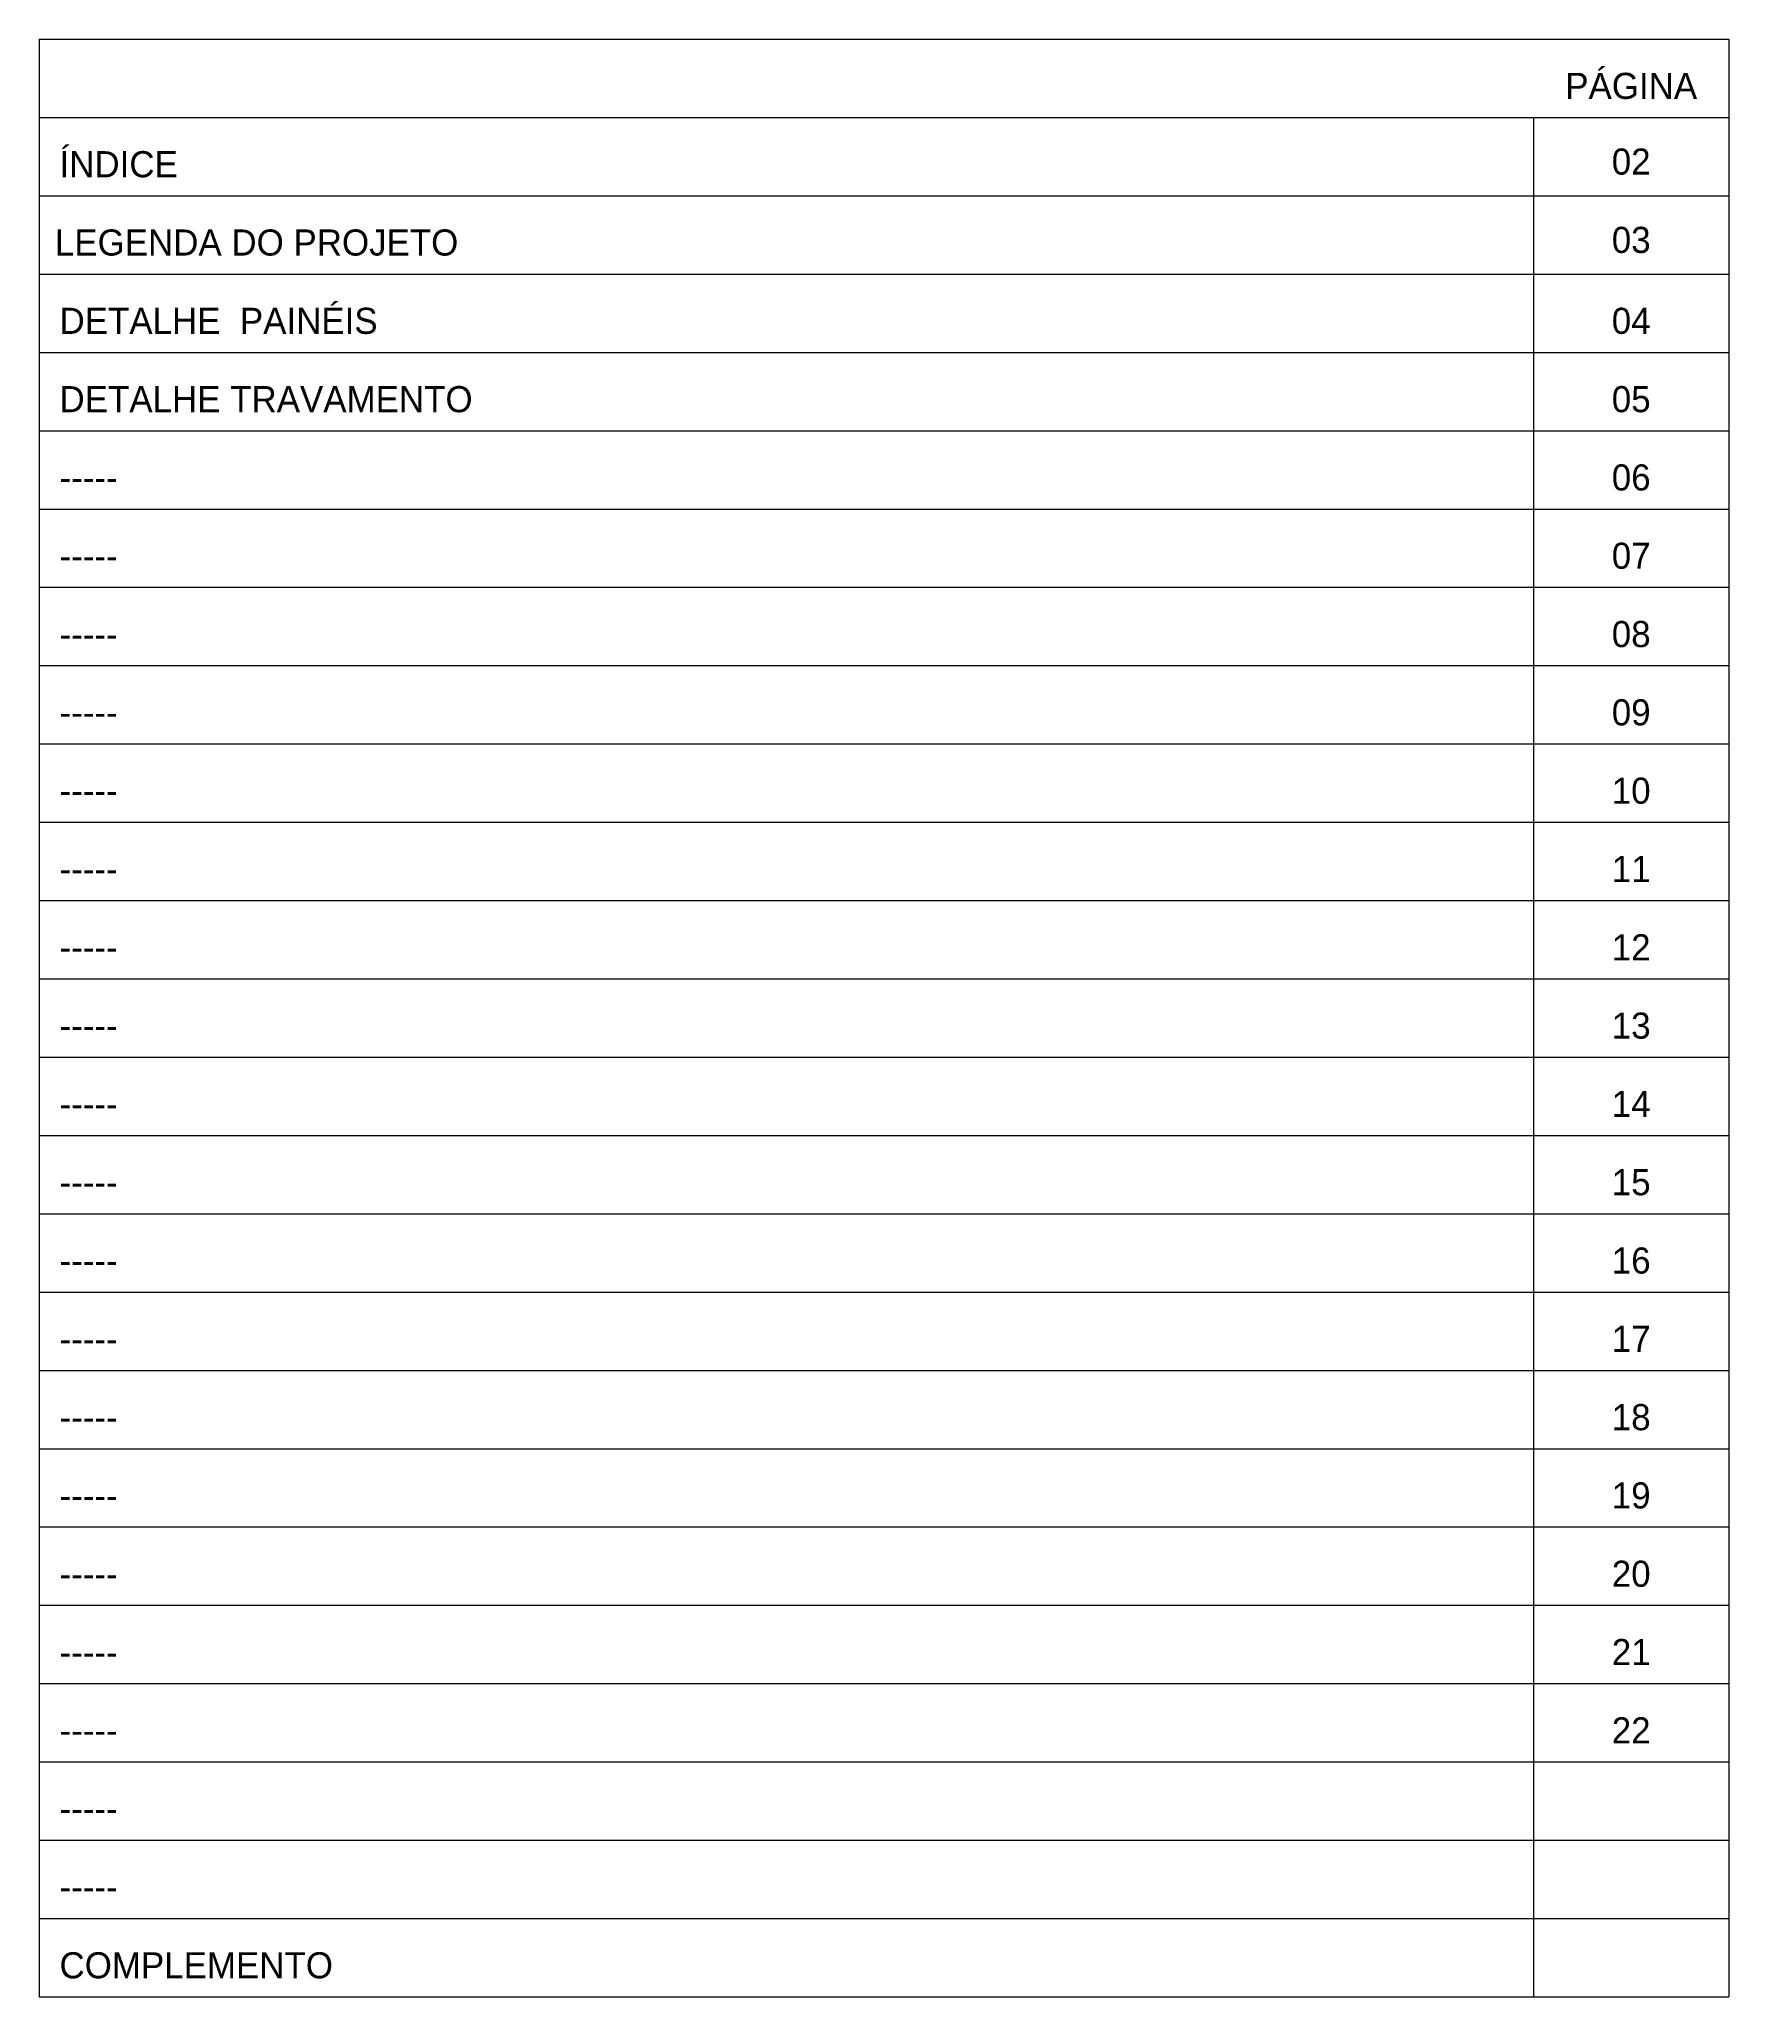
# Model space of a CAD drawing. Extents: x 3309 to 9590, y -2522 to 15424.
# Drawn here: x 5029 to 5651, y 14704 to 15424 of the extents above; entities that cross this region are included whole.
import ezdxf
from ezdxf.enums import TextEntityAlignment as Align

# ---------------------------------------------------------------- set-up
doc = ezdxf.new("R2010")
doc.units = 0
doc.layers.add('CARIMBO', color=255, linetype='Continuous', lineweight=9)
doc.styles.add('Tecnologia', font='')
doc.styles.get('Tecnologia').set_extended_font_data('Forgotten Futurist')

msp = doc.modelspace()

# ---------------------------------------------------------------- texts
at = {"layer": 'CARIMBO', "style": 'Tecnologia'}
for s, p in [('PÁGINA', (5614.87, 15401.54)), ('02', (5614.87, 15373.71)), ('03', (5614.87, 15344.91)), ('04', (5614.87, 15315.15)), ('05', (5614.87, 15286.35)), ('06', (5614.87, 15257.56)), ('07', (5614.87, 15228.76)), ('08', (5614.87, 15199.96)), ('09', (5614.87, 15171.17)), ('10', (5614.87, 15142.37)), ('11', (5614.87, 15113.58)), ('12', (5614.87, 15084.78)), ('13', (5614.87, 15055.98)), ('14', (5614.87, 15027.19)), ('15', (5614.87, 14998.39)), ('16', (5614.87, 14969.59)), ('17', (5614.87, 14940.8)), ('18', (5614.87, 14912)), ('19', (5614.87, 14883.21)), ('20', (5614.87, 14854.41)), ('21', (5614.87, 14825.61)), ('22', (5614.87, 14796.82))]:
    msp.add_text(s, height=9.599, dxfattribs=at).set_placement(p, align=Align.CENTER)
for s, height, p in [('ÍNDICE', 9.599, (5036.89, 15372.74)), ('LEGENDA DO PROJETO', 9.5987, (5035.19, 15343.95)), ('DETALHE  PAINÉIS', 9.5987, (5036.89, 15315.15)), ('DETALHE TRAVAMENTO', 9.5987, (5036.89, 15286.35)), ('-----', 9.599, (5036.89, 15257.56)), ('-----', 9.599, (5036.89, 15228.76)), ('-----', 9.599, (5036.89, 15199.96)), ('-----', 9.599, (5036.89, 15171.17)), ('-----', 9.599, (5036.89, 15142.37)), ('-----', 9.599, (5036.89, 15113.58)), ('-----', 9.599, (5036.89, 15084.78)), ('-----', 9.599, (5036.89, 15055.98)), ('-----', 9.599, (5036.89, 15027.19)), ('-----', 9.599, (5036.89, 14998.39)), ('-----', 9.599, (5036.89, 14969.59)), ('-----', 9.599, (5036.89, 14940.8)), ('-----', 9.599, (5036.89, 14912)), ('-----', 9.599, (5036.89, 14883.21)), ('-----', 9.599, (5036.89, 14854.41)), ('-----', 9.599, (5036.89, 14825.61)), ('-----', 9.599, (5036.89, 14796.82)), ('-----', 9.599, (5036.89, 14768.02)), ('-----', 9.599, (5036.89, 14739.23)), ('COMPLEMENTO', 9.5987, (5036.89, 14710.43))]:
    msp.add_text(s, height=height, dxfattribs=at).set_placement(p)

# ---------------------------------------------------------------- linework, layer by layer
at = {"layer": 'CARIMBO'}
for p, q in [((5029.4, 15423.53), (5650.78, 15423.53)), ((5029.4, 15423.53), (5650.78, 15423.53)), ((5029.4, 15423.53), (5029.4, 14703.62)), ((5650.78, 15423.53), (5650.78, 14703.62)), ((5029.4, 15394.73), (5650.78, 15394.73)), ((5029.4, 15394.73), (5650.78, 15394.73)), ((5029.4, 15394.73), (5650.78, 15394.73)), ((5578.96, 15394.73), (5578.96, 14703.62)), ((5029.4, 15365.94), (5650.78, 15365.94)), ((5029.4, 15337.14), (5650.78, 15337.14)), ((5029.4, 15308.34), (5650.78, 15308.34)), ((5029.4, 15308.34), (5650.78, 15308.34)), ((5029.4, 15279.55), (5650.78, 15279.55)), ((5029.4, 15279.55), (5650.78, 15279.55)), ((5029.4, 15279.55), (5650.78, 15279.55)), ((5029.4, 15250.75), (5650.78, 15250.75)), ((5029.4, 15221.95), (5650.78, 15221.95)), ((5029.4, 15193.16), (5650.78, 15193.16)), ((5029.4, 15164.36), (5650.78, 15164.36)), ((5029.4, 15135.57), (5650.78, 15135.57)), ((5029.4, 15106.77), (5650.78, 15106.77)), ((5029.4, 15077.97), (5650.78, 15077.97)), ((5029.4, 15049.18), (5650.78, 15049.18)), ((5029.4, 15020.38), (5650.78, 15020.38)), ((5029.4, 14991.58), (5650.78, 14991.58)), ((5029.4, 14962.79), (5650.78, 14962.79)), ((5029.4, 14933.99), (5650.78, 14933.99)), ((5029.4, 14905.2), (5650.78, 14905.2)), ((5029.4, 14876.4), (5650.78, 14876.4)), ((5029.4, 14847.6), (5650.78, 14847.6)), ((5029.4, 14818.81), (5650.78, 14818.81)), ((5029.4, 14790.01), (5650.78, 14790.01)), ((5029.4, 14761.21), (5650.78, 14761.21)), ((5029.4, 14732.42), (5650.78, 14732.42)), ((5029.4, 14703.62), (5650.78, 14703.62))]:
    msp.add_line(p, q, dxfattribs=at)

msp.set_redraw_order([(e.dxf.handle, doc.entitydb.next_handle()) for e in msp.query("TEXT MTEXT ATTDEF DIMENSION ARC_DIMENSION")])  # texts and dimensions are drawn at this point

doc.saveas('drawing.dxf')
